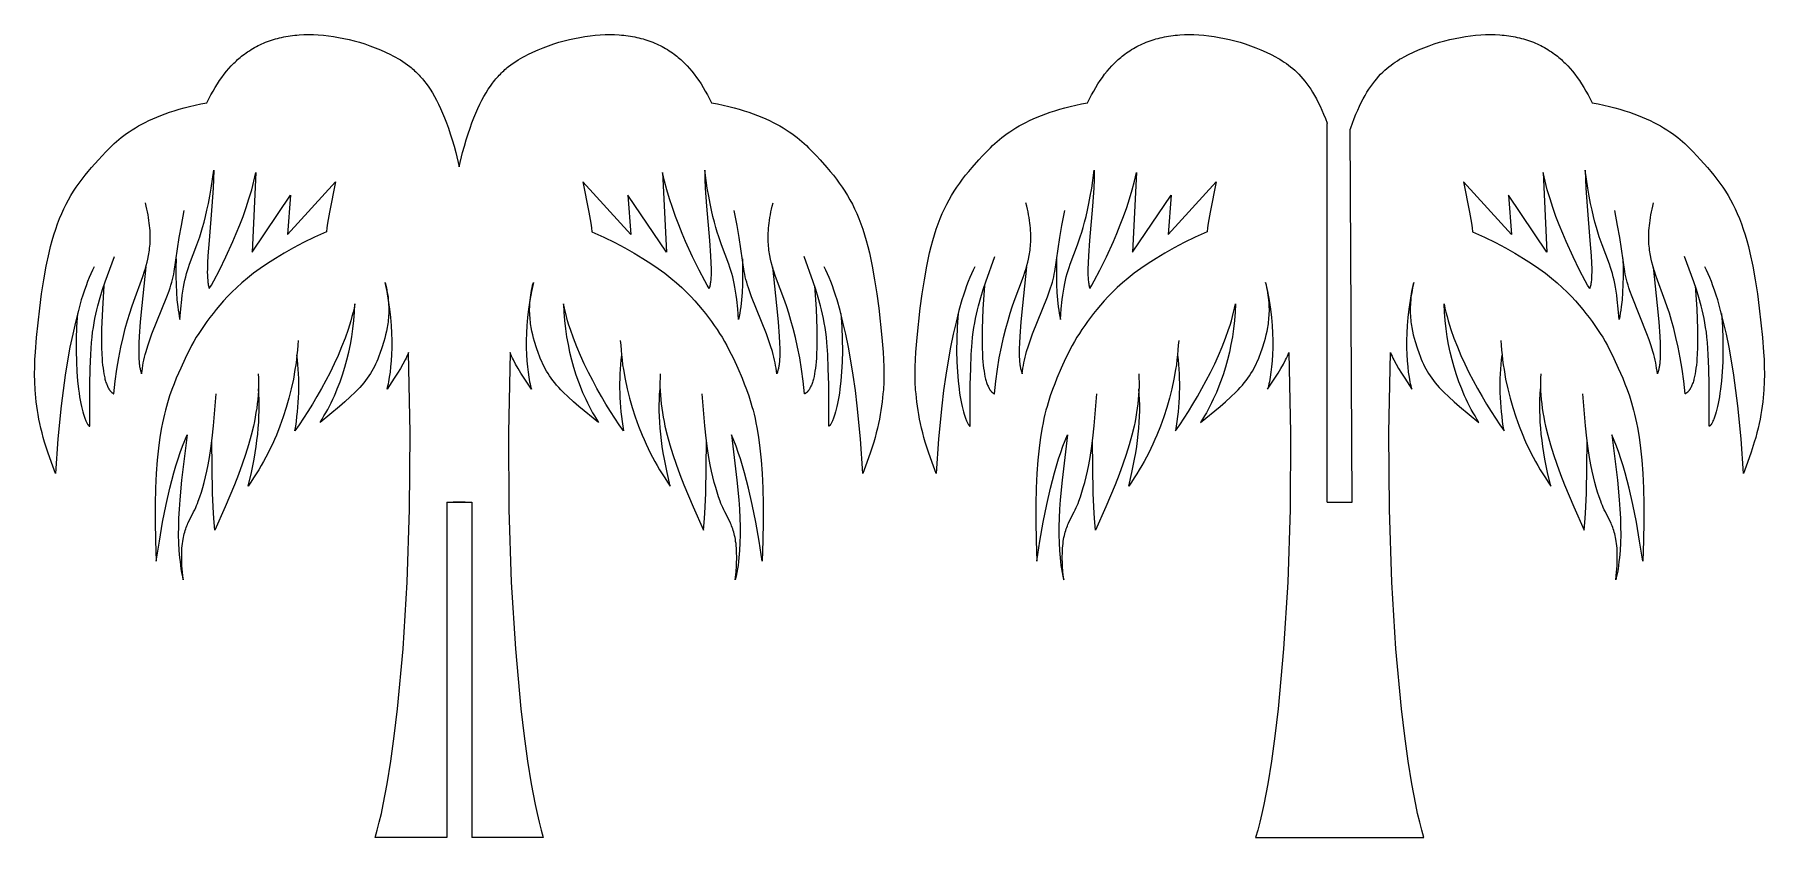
# Model space of a CAD drawing. Extents: x 232 to 424, y 199 to 289.
import ezdxf

# ---------------------------------------------------------------- set-up
doc = ezdxf.new("R2010")
doc.units = 0
doc.layers.get('0').update_dxf_attribs({"linetype": 'CONTINUOUS'})

msp = doc.modelspace()

# ---------------------------------------------------------------- linework, layer by layer
at = {"linetype": 'CONTINUOUS'}
for p, q in [((375.55, 236.69), (375.55, 278.73)), ((378.33, 236.69), (378.1, 278.07)), ((277.76, 236.69), (280.54, 236.69)), ((277.76, 236.69), (277.76, 199.45)), ((280.54, 236.69), (280.54, 199.45)), ((375.55, 236.69), (378.33, 236.69))]:
    msp.add_line(p, q, dxfattribs=at)
at = {"color": 7, "linetype": 'CONTINUOUS'}
for points in [[(238.61, 262.79), (238.43, 262.43), (238.25, 262.04), (238.06, 261.62), (237.88, 261.18), (237.71, 260.7), (237.53, 260.2), (237.36, 259.68), (237.18, 259.13), (236.85, 257.95), (236.52, 256.68), (236.22, 255.32), (235.92, 253.88), (235.64, 252.36), (235.39, 250.76), (235.15, 249.09), (234.94, 247.36), (234.58, 243.72), (234.33, 239.87), (233.87, 241.07), (233.46, 242.23), (233.11, 243.33), (232.96, 243.87), (232.82, 244.39), (232.7, 244.91), (232.58, 245.41), (232.48, 245.91), (232.39, 246.4), (232.31, 246.87), (232.24, 247.34), (232.18, 247.81), (232.13, 248.26), (232.08, 248.71), (232.05, 249.16), (232.01, 250.03), (231.99, 250.88), (232, 251.71), (232.03, 252.53), (232.08, 253.35), (232.21, 254.97), (232.56, 258.22), (232.77, 259.82), (233.01, 261.38), (233.29, 262.9), (233.6, 264.35), (233.77, 265.05), (233.95, 265.73), (234.14, 266.38), (234.34, 267), (234.55, 267.6), (234.77, 268.17), (235, 268.72), (235.24, 269.25), (235.49, 269.76), (235.76, 270.25), (236.03, 270.73), (236.32, 271.2), (236.62, 271.65), (236.93, 272.09), (237.26, 272.53), (237.6, 272.97), (237.95, 273.4), (238.31, 273.83), (239.08, 274.7), (239.48, 275.15), (239.9, 275.59), (240.35, 276.04), (240.59, 276.27), (240.83, 276.49), (241.08, 276.72), (241.35, 276.94), (241.62, 277.16), (241.91, 277.38), (242.2, 277.6), (242.51, 277.81), (242.84, 278.03), (243.18, 278.24), (243.53, 278.45), (243.9, 278.65), (244.28, 278.85), (244.69, 279.05), (245.11, 279.25), (245.55, 279.43), (246.01, 279.62), (246.48, 279.8), (246.98, 279.97), (247.51, 280.14), (248.05, 280.31), (248.62, 280.46), (249.21, 280.61), (249.82, 280.76), (250.46, 280.9), (251.13, 281.03), (251.35, 281.48), (251.58, 281.91), (251.82, 282.33), (252.05, 282.73), (252.29, 283.12), (252.54, 283.49), (252.79, 283.85), (253.04, 284.19), (253.3, 284.52), (253.56, 284.83), (253.84, 285.13), (254.11, 285.41), (254.25, 285.55), (254.4, 285.69), (254.54, 285.82), (254.69, 285.95), (254.83, 286.07), (254.98, 286.19), (255.13, 286.31), (255.29, 286.43), (255.47, 286.56), (255.65, 286.69), (255.84, 286.81), (256.03, 286.93), (256.22, 287.05), (256.42, 287.16), (256.62, 287.27), (256.82, 287.37), (257.02, 287.47), (257.23, 287.57), (257.43, 287.66), (257.64, 287.74), (257.86, 287.83), (258.07, 287.9), (258.29, 287.98), (258.51, 288.05), (258.74, 288.11), (258.97, 288.18), (259.2, 288.23), (259.43, 288.29), (259.66, 288.34), (259.9, 288.38), (260.14, 288.42), (260.38, 288.46), (260.63, 288.49), (260.88, 288.52), (261.13, 288.54), (261.38, 288.56), (261.89, 288.59), (262.42, 288.6), (262.96, 288.59), (263.5, 288.56), (264.06, 288.52), (264.62, 288.46), (265.19, 288.38), (265.76, 288.29), (266.34, 288.18), (266.92, 288.05), (267.5, 287.9), (268.08, 287.74), (268.66, 287.56), (269.24, 287.36), (269.81, 287.14), (270.39, 286.91), (270.95, 286.66), (271.51, 286.39), (271.79, 286.25), (272.07, 286.1), (272.34, 285.94), (272.61, 285.78), (272.88, 285.61), (273.15, 285.43), (273.41, 285.24), (273.68, 285.04), (273.81, 284.93), (273.94, 284.82), (274.07, 284.71), (274.2, 284.59), (274.32, 284.47), (274.45, 284.35), (274.58, 284.22), (274.7, 284.09), (274.83, 283.95), (274.95, 283.81), (275.08, 283.67), (275.2, 283.52), (275.33, 283.36), (275.45, 283.2), (275.69, 282.87), (275.93, 282.52), (276.17, 282.14), (276.4, 281.74), (276.63, 281.31), (276.86, 280.86), (277.08, 280.38), (277.31, 279.88), (277.52, 279.35), (277.74, 278.78), (277.95, 278.19), (278.16, 277.57), (278.36, 276.91), (278.57, 276.22), (278.76, 275.49), (279.15, 273.93), (279.53, 275.49), (279.73, 276.22), (279.93, 276.91), (280.14, 277.57), (280.35, 278.19), (280.56, 278.78), (280.77, 279.35), (280.99, 279.88), (281.21, 280.38), (281.44, 280.86), (281.67, 281.31), (281.9, 281.74), (282.13, 282.14), (282.37, 282.52), (282.61, 282.87), (282.85, 283.2), (282.97, 283.36), (283.1, 283.52), (283.22, 283.67), (283.34, 283.81), (283.47, 283.95), (283.59, 284.09), (283.72, 284.22), (283.85, 284.35), (283.97, 284.47), (284.1, 284.59), (284.23, 284.71), (284.36, 284.82), (284.49, 284.93), (284.62, 285.04), (284.88, 285.24), (285.15, 285.43), (285.42, 285.61), (285.69, 285.78), (285.96, 285.94), (286.23, 286.1), (286.51, 286.25), (286.78, 286.39), (287.34, 286.66), (287.91, 286.91), (288.48, 287.14), (289.06, 287.36), (289.64, 287.56), (290.22, 287.74), (290.8, 287.9), (291.38, 288.05), (291.96, 288.18), (292.54, 288.29), (293.11, 288.38), (293.68, 288.46), (294.24, 288.52), (294.79, 288.56), (295.34, 288.59), (295.88, 288.6), (296.4, 288.59), (296.92, 288.56), (297.17, 288.54), (297.42, 288.52), (297.67, 288.49), (297.92, 288.46), (298.16, 288.42), (298.4, 288.38), (298.64, 288.34), (298.87, 288.29), (299.1, 288.23), (299.33, 288.18), (299.56, 288.11), (299.78, 288.05), (300, 287.98), (300.22, 287.9), (300.44, 287.83), (300.65, 287.74), (300.86, 287.66), (301.07, 287.57), (301.28, 287.47), (301.48, 287.37), (301.68, 287.27), (301.88, 287.16), (302.07, 287.05), (302.27, 286.93), (302.46, 286.81), (302.64, 286.69), (302.83, 286.56), (303.01, 286.43), (303.16, 286.31), (303.31, 286.19), (303.46, 286.07), (303.61, 285.95), (303.76, 285.82), (303.9, 285.69), (304.04, 285.55), (304.18, 285.41), (304.46, 285.13), (304.73, 284.83), (305, 284.52), (305.26, 284.19), (305.51, 283.85), (305.76, 283.49), (306.01, 283.12), (306.25, 282.73), (306.48, 282.33), (306.71, 281.91), (306.94, 281.48), (307.17, 281.03), (307.84, 280.9), (308.48, 280.76), (309.09, 280.61), (309.68, 280.46), (310.25, 280.31), (310.79, 280.14), (311.31, 279.97), (311.81, 279.8), (312.29, 279.62), (312.75, 279.43), (313.19, 279.25), (313.61, 279.05), (314.01, 278.85), (314.4, 278.65), (314.77, 278.45), (315.12, 278.24), (315.46, 278.03), (315.78, 277.81), (316.09, 277.6), (316.39, 277.38), (316.68, 277.16), (316.95, 276.94), (317.21, 276.72), (317.47, 276.49), (317.71, 276.27), (317.95, 276.04), (318.39, 275.59), (318.82, 275.15), (319.22, 274.7), (319.99, 273.83), (320.35, 273.4), (320.7, 272.97), (321.04, 272.53), (321.36, 272.09), (321.68, 271.65), (321.98, 271.2), (322.26, 270.73), (322.54, 270.25), (322.81, 269.76), (323.06, 269.25), (323.3, 268.72), (323.53, 268.17), (323.75, 267.6), (323.96, 267), (324.16, 266.38), (324.35, 265.73), (324.53, 265.05), (324.7, 264.35), (325.01, 262.9), (325.28, 261.38), (325.53, 259.82), (325.74, 258.22), (326.09, 254.97), (326.22, 253.35), (326.27, 252.53), (326.3, 251.71), (326.31, 250.88), (326.29, 250.03), (326.25, 249.16), (326.21, 248.71), (326.17, 248.26), (326.12, 247.81), (326.06, 247.34), (325.99, 246.87), (325.91, 246.4), (325.82, 245.91), (325.72, 245.41), (325.6, 244.91), (325.47, 244.39), (325.34, 243.87), (325.18, 243.33), (324.84, 242.23), (324.43, 241.07), (323.96, 239.87), (323.72, 243.72), (323.36, 247.36), (323.15, 249.09), (322.91, 250.76), (322.65, 252.36), (322.38, 253.88), (322.08, 255.32), (321.77, 256.68), (321.45, 257.95), (321.11, 259.13), (320.94, 259.68), (320.77, 260.2), (320.59, 260.7), (320.41, 261.18), (320.23, 261.62), (320.05, 262.04), (319.87, 262.43), (319.68, 262.79)], [(336.41, 262.79), (336.22, 262.43), (336.04, 262.04), (335.86, 261.62), (335.68, 261.18), (335.5, 260.7), (335.32, 260.2), (335.15, 259.68), (334.98, 259.13), (334.64, 257.95), (334.32, 256.68), (334.01, 255.32), (333.71, 253.88), (333.44, 252.36), (333.18, 250.76), (332.94, 249.09), (332.73, 247.36), (332.37, 243.72), (332.13, 239.87), (331.66, 241.07), (331.25, 242.23), (330.91, 243.33), (330.76, 243.87), (330.62, 244.39), (330.49, 244.91), (330.37, 245.41), (330.27, 245.91), (330.18, 246.4), (330.1, 246.87), (330.03, 247.34), (329.97, 247.81), (329.92, 248.26), (329.88, 248.71), (329.84, 249.16), (329.8, 250.03), (329.78, 250.88), (329.79, 251.71), (329.82, 252.53), (329.87, 253.35), (330, 254.97), (330.35, 258.22), (330.56, 259.82), (330.81, 261.38), (331.08, 262.9), (331.39, 264.35), (331.56, 265.05), (331.74, 265.73), (331.93, 266.38), (332.13, 267), (332.34, 267.6), (332.56, 268.17), (332.79, 268.72), (333.03, 269.25), (333.29, 269.76), (333.55, 270.25), (333.83, 270.73), (334.11, 271.2), (334.41, 271.65), (334.73, 272.09), (335.05, 272.53), (335.39, 272.97), (335.74, 273.4), (336.1, 273.83), (336.87, 274.7), (337.27, 275.15), (337.7, 275.59), (338.14, 276.04), (338.38, 276.27), (338.62, 276.49), (338.88, 276.72), (339.14, 276.94), (339.41, 277.16), (339.7, 277.38), (340, 277.6), (340.31, 277.81), (340.63, 278.03), (340.97, 278.24), (341.32, 278.45), (341.69, 278.65), (342.08, 278.85), (342.48, 279.05), (342.9, 279.25), (343.34, 279.43), (343.8, 279.62), (344.28, 279.8), (344.78, 279.97), (345.3, 280.14), (345.84, 280.31), (346.41, 280.46), (347, 280.61), (347.61, 280.76), (348.25, 280.9), (348.92, 281.03), (349.15, 281.48), (349.38, 281.91), (349.61, 282.33), (349.84, 282.73), (350.08, 283.12), (350.33, 283.49), (350.58, 283.85), (350.83, 284.19), (351.09, 284.52), (351.36, 284.83), (351.63, 285.13), (351.91, 285.41), (352.05, 285.55), (352.19, 285.69), (352.33, 285.82), (352.48, 285.95), (352.63, 286.07), (352.78, 286.19), (352.93, 286.31), (353.08, 286.43), (353.26, 286.56), (353.45, 286.69), (353.63, 286.81), (353.82, 286.93), (354.02, 287.05), (354.21, 287.16), (354.41, 287.27), (354.61, 287.37), (354.81, 287.47), (355.02, 287.57), (355.23, 287.66), (355.44, 287.74), (355.65, 287.83), (355.87, 287.9), (356.09, 287.98), (356.31, 288.05), (356.53, 288.11), (356.76, 288.18), (356.99, 288.23), (357.22, 288.29), (357.46, 288.34), (357.69, 288.38), (357.93, 288.42), (358.18, 288.46), (358.42, 288.49), (358.67, 288.52), (358.92, 288.54), (359.17, 288.56), (359.69, 288.59), (360.21, 288.6), (360.75, 288.59), (361.3, 288.56), (361.85, 288.52), (362.41, 288.46), (362.98, 288.38), (363.55, 288.29), (364.13, 288.18), (364.71, 288.05), (365.29, 287.9), (365.87, 287.74), (366.45, 287.56), (367.03, 287.36), (367.61, 287.14), (368.18, 286.91), (368.75, 286.66), (369.31, 286.39), (369.8, 286.13), (370.05, 285.99), (370.29, 285.85), (370.53, 285.7), (370.77, 285.55), (371.01, 285.38), (371.25, 285.21), (371.48, 285.03), (371.71, 284.84), (371.94, 284.64), (372.17, 284.42), (372.4, 284.19), (372.62, 283.95), (372.85, 283.7), (373.07, 283.43), (373.29, 283.14), (373.5, 282.84), (373.72, 282.52), (373.93, 282.19), (374.14, 281.83), (374.35, 281.46), (374.55, 281.07), (374.75, 280.65), (374.95, 280.22), (375.15, 279.76), (375.34, 279.28), (375.54, 278.77), (375.55, 278.73)], [(378.1, 278.07), (378.16, 278.25), (378.35, 278.77), (378.54, 279.28), (378.73, 279.76), (378.93, 280.22), (379.13, 280.65), (379.33, 281.07), (379.54, 281.46), (379.75, 281.83), (379.95, 282.19), (380.17, 282.52), (380.38, 282.84), (380.6, 283.14), (380.82, 283.43), (381.04, 283.7), (381.26, 283.95), (381.48, 284.19), (381.71, 284.42), (381.94, 284.64), (382.17, 284.84), (382.4, 285.03), (382.64, 285.21), (382.87, 285.38), (383.11, 285.55), (383.35, 285.7), (383.59, 285.85), (383.84, 285.99), (384.08, 286.13), (384.58, 286.39), (385.14, 286.66), (385.7, 286.91), (386.28, 287.14), (386.85, 287.36), (387.43, 287.56), (388.01, 287.74), (388.59, 287.9), (389.18, 288.05), (389.75, 288.18), (390.33, 288.29), (390.9, 288.38), (391.47, 288.46), (392.03, 288.52), (392.59, 288.56), (393.13, 288.59), (393.67, 288.6), (394.2, 288.59), (394.71, 288.56), (394.96, 288.54), (395.21, 288.52), (395.46, 288.49), (395.71, 288.46), (395.95, 288.42), (396.19, 288.38), (396.43, 288.34), (396.66, 288.29), (396.9, 288.23), (397.12, 288.18), (397.35, 288.11), (397.58, 288.05), (397.8, 287.98), (398.02, 287.9), (398.23, 287.83), (398.45, 287.74), (398.66, 287.66), (398.87, 287.57), (399.07, 287.47), (399.27, 287.37), (399.47, 287.27), (399.67, 287.16), (399.87, 287.05), (400.06, 286.93), (400.25, 286.81), (400.44, 286.69), (400.62, 286.56), (400.8, 286.43), (400.96, 286.31), (401.11, 286.19), (401.26, 286.07), (401.4, 285.95), (401.55, 285.82), (401.69, 285.69), (401.84, 285.55), (401.98, 285.41), (402.25, 285.13), (402.53, 284.83), (402.79, 284.52), (403.05, 284.19), (403.3, 283.85), (403.55, 283.49), (403.8, 283.12), (404.04, 282.73), (404.28, 282.33), (404.51, 281.91), (404.74, 281.48), (404.96, 281.03), (405.63, 280.9), (406.27, 280.76), (406.88, 280.61), (407.47, 280.46), (408.04, 280.31), (408.59, 280.14), (409.11, 279.97), (409.61, 279.8), (410.08, 279.62), (410.54, 279.43), (410.98, 279.25), (411.4, 279.05), (411.81, 278.85), (412.19, 278.65), (412.56, 278.45), (412.91, 278.24), (413.25, 278.03), (413.58, 277.81), (413.89, 277.6), (414.18, 277.38), (414.47, 277.16), (414.74, 276.94), (415.01, 276.72), (415.26, 276.49), (415.5, 276.27), (415.74, 276.04), (416.19, 275.59), (416.61, 275.15), (417.01, 274.7), (417.78, 273.83), (418.14, 273.4), (418.49, 272.97), (418.83, 272.53), (419.16, 272.09), (419.47, 271.65), (419.77, 271.2), (420.06, 270.73), (420.33, 270.25), (420.6, 269.76), (420.85, 269.25), (421.09, 268.72), (421.32, 268.17), (421.55, 267.6), (421.75, 267), (421.95, 266.38), (422.14, 265.73), (422.32, 265.05), (422.49, 264.35), (422.8, 262.9), (423.08, 261.38), (423.32, 259.82), (423.53, 258.22), (423.88, 254.97), (424.01, 253.35), (424.06, 252.53), (424.09, 251.71), (424.1, 250.88), (424.08, 250.03), (424.04, 249.16), (424.01, 248.71), (423.97, 248.26), (423.91, 247.81), (423.85, 247.34), (423.78, 246.87), (423.7, 246.4), (423.61, 245.91), (423.51, 245.41), (423.39, 244.91), (423.27, 244.39), (423.13, 243.87), (422.98, 243.33), (422.63, 242.23), (422.22, 241.07), (421.76, 239.87), (421.51, 243.72), (421.15, 247.36), (420.94, 249.09), (420.7, 250.76), (420.45, 252.36), (420.17, 253.88), (419.88, 255.32), (419.57, 256.68), (419.24, 257.95), (418.91, 259.13), (418.74, 259.68), (418.56, 260.2), (418.38, 260.7), (418.21, 261.18), (418.03, 261.62), (417.84, 262.04), (417.66, 262.43), (417.48, 262.79)], [(247.7, 263.71), (247.68, 262.71), (247.68, 261.75), (247.7, 260.84), (247.74, 259.97), (247.8, 259.15), (247.89, 258.38), (247.94, 258.01), (248, 257.65), (248.06, 257.3), (248.13, 256.96), (248.22, 258.15), (248.33, 259.19), (248.39, 259.67), (248.46, 260.11), (248.53, 260.54), (248.6, 260.94), (248.69, 261.32), (248.78, 261.69), (248.87, 262.05), (248.97, 262.4), (249.08, 262.75), (249.19, 263.09), (250.01, 265.26), (250.33, 266.15), (250.49, 266.64), (250.65, 267.18), (250.81, 267.76), (250.97, 268.4), (251.13, 269.09), (251.29, 269.84), (251.44, 270.66), (251.59, 271.55), (251.88, 273.56), (251.86, 272.55), (251.82, 271.54), (251.69, 269.53), (251.37, 265.72), (251.24, 264.03), (251.2, 263.26), (251.18, 262.55), (251.17, 262.21), (251.18, 261.9), (251.19, 261.6), (251.22, 261.32), (251.23, 261.19), (251.24, 261.06), (251.26, 260.94), (251.28, 260.82), (251.31, 260.71), (251.33, 260.6), (251.35, 260.55), (251.36, 260.5), (251.37, 260.45), (251.39, 260.4), (251.62, 260.78), (251.89, 261.26), (252.52, 262.45), (253.24, 263.93), (254.01, 265.62), (254.39, 266.52), (254.77, 267.46), (255.14, 268.41), (255.48, 269.39), (255.8, 270.37), (256.1, 271.35), (256.35, 272.32), (256.46, 272.8), (256.57, 273.27), (256.14, 264.42), (260.42, 270.75), (260.08, 266.4), (265.41, 272.26), (264.74, 268.89), (264.53, 267.65), (264.46, 267.14), (264.41, 266.71), (263.09, 266.1), (261.87, 265.5), (260.75, 264.9), (259.71, 264.32), (258.75, 263.75), (257.87, 263.19), (257.06, 262.63), (256.32, 262.09), (255.64, 261.55), (255.01, 261.03), (254.44, 260.51), (253.91, 260.01), (253.43, 259.51), (252.98, 259.02), (252.56, 258.55), (252.17, 258.08), (251.81, 257.63), (251.46, 257.18), (251.13, 256.74), (250.81, 256.3), (250.51, 255.86), (250.23, 255.42), (249.95, 254.98), (249.69, 254.53), (249.43, 254.07), (249.18, 253.6), (248.94, 253.12), (248.7, 252.62), (248.22, 251.57), (247.73, 250.43), (247.49, 249.82), (247.24, 249.17), (246.99, 248.47), (246.75, 247.71), (246.63, 247.31), (246.52, 246.89), (246.41, 246.44), (246.3, 245.98), (246.19, 245.49), (246.09, 244.98), (245.91, 243.88), (245.74, 242.67), (245.61, 241.33), (245.5, 239.86), (245.42, 238.24), (245.38, 236.47), (245.38, 234.54), (245.42, 232.43), (245.51, 230.12), (245.85, 232.36), (246.21, 234.45), (246.6, 236.41), (247.02, 238.23), (247.45, 239.92), (247.68, 240.71), (247.92, 241.47), (248.16, 242.19), (248.41, 242.88), (248.66, 243.54), (248.92, 244.16), (248.31, 239.11), (248.11, 236.92), (248.04, 235.9), (247.98, 234.91), (247.96, 233.97), (247.95, 233.05), (247.97, 232.17), (248.02, 231.31), (248.05, 230.89), (248.09, 230.48), (248.14, 230.07), (248.19, 229.66), (248.25, 229.26), (248.32, 228.86), (248.4, 228.46), (248.49, 228.06), (248.4, 228.9), (248.35, 229.66), (248.34, 230.02), (248.33, 230.35), (248.33, 230.68), (248.33, 230.99), (248.35, 231.28), (248.36, 231.56), (248.38, 231.83), (248.41, 232.08), (248.44, 232.32), (248.48, 232.55), (248.52, 232.77), (248.57, 232.98), (248.61, 233.17), (248.67, 233.36), (248.72, 233.54), (248.78, 233.71), (248.83, 233.88), (248.89, 234.04), (248.96, 234.19), (249.02, 234.33), (249.15, 234.61), (249.65, 235.59), (249.77, 235.83), (249.88, 236.07), (249.98, 236.31), (250.08, 236.54), (250.17, 236.78), (250.35, 237.27), (250.51, 237.78), (250.67, 238.3), (250.82, 238.86), (251.12, 240.1), (251.27, 240.82), (251.42, 241.65), (251.57, 242.62), (251.72, 243.78), (251.87, 245.16), (252.17, 248.7)], [(310.6, 263.71), (310.62, 262.71), (310.62, 261.75), (310.6, 260.84), (310.56, 259.97), (310.49, 259.15), (310.41, 258.38), (310.35, 258.01), (310.3, 257.65), (310.23, 257.3), (310.17, 256.96), (310.08, 258.15), (309.97, 259.19), (309.91, 259.67), (309.84, 260.11), (309.77, 260.54), (309.69, 260.94), (309.61, 261.32), (309.52, 261.69), (309.43, 262.05), (309.33, 262.4), (309.22, 262.75), (309.1, 263.09), (308.28, 265.26), (307.97, 266.15), (307.81, 266.64), (307.65, 267.18), (307.49, 267.76), (307.33, 268.4), (307.17, 269.09), (307.01, 269.84), (306.86, 270.66), (306.7, 271.55), (306.42, 273.56), (306.44, 272.55), (306.48, 271.54), (306.61, 269.53), (306.93, 265.72), (307.06, 264.03), (307.1, 263.26), (307.12, 262.55), (307.12, 262.21), (307.12, 261.9), (307.1, 261.6), (307.08, 261.32), (307.07, 261.19), (307.05, 261.06), (307.03, 260.94), (307.01, 260.82), (306.99, 260.71), (306.97, 260.6), (306.95, 260.55), (306.94, 260.5), (306.92, 260.45), (306.91, 260.4), (306.68, 260.78), (306.41, 261.26), (305.78, 262.45), (305.05, 263.93), (304.29, 265.62), (303.9, 266.52), (303.53, 267.46), (303.16, 268.41), (302.82, 269.39), (302.49, 270.37), (302.2, 271.35), (301.95, 272.32), (301.83, 272.8), (301.73, 273.27), (302.16, 264.42), (297.88, 270.75), (298.22, 266.4), (292.89, 272.26), (293.56, 268.89), (293.77, 267.65), (293.84, 267.14), (293.89, 266.71), (295.2, 266.1), (296.42, 265.5), (297.55, 264.9), (298.59, 264.32), (299.55, 263.75), (300.43, 263.19), (301.24, 262.63), (301.98, 262.09), (302.66, 261.55), (303.29, 261.03), (303.86, 260.51), (304.38, 260.01), (304.87, 259.51), (305.32, 259.02), (305.73, 258.55), (306.12, 258.08), (306.49, 257.63), (306.84, 257.18), (307.17, 256.74), (307.48, 256.3), (307.78, 255.86), (308.07, 255.42), (308.34, 254.98), (308.61, 254.53), (308.86, 254.07), (309.11, 253.6), (309.36, 253.12), (309.6, 252.62), (310.08, 251.57), (310.56, 250.43), (310.81, 249.82), (311.06, 249.17), (311.31, 248.47), (311.55, 247.71), (311.66, 247.31), (311.78, 246.89), (311.89, 246.44), (312, 245.98), (312.1, 245.49), (312.2, 244.98), (312.39, 243.88), (312.55, 242.67), (312.69, 241.33), (312.8, 239.86), (312.88, 238.24), (312.92, 236.47), (312.92, 234.54), (312.88, 232.43), (312.79, 230.12), (312.45, 232.36), (312.09, 234.45), (311.7, 236.41), (311.28, 238.23), (310.84, 239.92), (310.61, 240.71), (310.38, 241.47), (310.14, 242.19), (309.89, 242.88), (309.64, 243.54), (309.38, 244.16), (309.99, 239.11), (310.19, 236.92), (310.26, 235.9), (310.31, 234.91), (310.34, 233.97), (310.35, 233.05), (310.33, 232.17), (310.28, 231.31), (310.25, 230.89), (310.21, 230.48), (310.16, 230.07), (310.11, 229.66), (310.04, 229.26), (309.97, 228.86), (309.9, 228.46), (309.81, 228.06), (309.89, 228.9), (309.95, 229.66), (309.96, 230.02), (309.97, 230.35), (309.97, 230.68), (309.96, 230.99), (309.95, 231.28), (309.94, 231.56), (309.91, 231.83), (309.89, 232.08), (309.85, 232.32), (309.82, 232.55), (309.78, 232.77), (309.73, 232.98), (309.68, 233.17), (309.63, 233.36), (309.58, 233.54), (309.52, 233.71), (309.46, 233.88), (309.4, 234.04), (309.34, 234.19), (309.28, 234.33), (309.15, 234.61), (308.64, 235.59), (308.53, 235.83), (308.42, 236.07), (308.32, 236.31), (308.22, 236.54), (308.13, 236.78), (307.95, 237.27), (307.78, 237.78), (307.63, 238.3), (307.48, 238.86), (307.18, 240.1), (307.03, 240.82), (306.87, 241.65), (306.72, 242.62), (306.57, 243.78), (306.42, 245.16), (306.13, 248.7)], [(345.49, 263.71), (345.47, 262.71), (345.47, 261.75), (345.49, 260.84), (345.53, 259.97), (345.6, 259.15), (345.68, 258.38), (345.74, 258.01), (345.79, 257.65), (345.86, 257.3), (345.92, 256.96), (346.01, 258.15), (346.12, 259.19), (346.18, 259.67), (346.25, 260.11), (346.32, 260.54), (346.4, 260.94), (346.48, 261.32), (346.57, 261.69), (346.66, 262.05), (346.76, 262.4), (346.87, 262.75), (346.99, 263.09), (347.81, 265.26), (348.12, 266.15), (348.28, 266.64), (348.44, 267.18), (348.6, 267.76), (348.76, 268.4), (348.92, 269.09), (349.08, 269.84), (349.23, 270.66), (349.39, 271.55), (349.67, 273.56), (349.65, 272.55), (349.61, 271.54), (349.48, 269.53), (349.16, 265.72), (349.03, 264.03), (348.99, 263.26), (348.97, 262.55), (348.97, 262.21), (348.97, 261.9), (348.99, 261.6), (349.01, 261.32), (349.02, 261.19), (349.04, 261.06), (349.06, 260.94), (349.08, 260.82), (349.1, 260.71), (349.12, 260.6), (349.14, 260.55), (349.15, 260.5), (349.17, 260.45), (349.18, 260.4), (349.41, 260.78), (349.68, 261.26), (350.31, 262.45), (351.04, 263.93), (351.8, 265.62), (352.19, 266.52), (352.56, 267.46), (352.93, 268.41), (353.28, 269.39), (353.6, 270.37), (353.89, 271.35), (354.15, 272.32), (354.26, 272.8), (354.36, 273.27), (353.93, 264.42), (358.21, 270.75), (357.87, 266.4), (363.2, 272.26), (362.53, 268.89), (362.32, 267.65), (362.25, 267.14), (362.2, 266.71), (360.89, 266.1), (359.67, 265.5), (358.54, 264.9), (357.5, 264.32), (356.54, 263.75), (355.66, 263.19), (354.85, 262.63), (354.11, 262.09), (353.43, 261.55), (352.8, 261.03), (352.23, 260.51), (351.71, 260.01), (351.22, 259.51), (350.77, 259.02), (350.36, 258.55), (349.97, 258.08), (349.6, 257.63), (349.25, 257.18), (348.92, 256.74), (348.61, 256.3), (348.31, 255.86), (348.02, 255.42), (347.75, 254.98), (347.48, 254.53), (347.23, 254.07), (346.98, 253.6), (346.73, 253.12), (346.49, 252.62), (346.01, 251.57), (345.53, 250.43), (345.28, 249.82), (345.03, 249.17), (344.79, 248.47), (344.54, 247.71), (344.43, 247.31), (344.31, 246.89), (344.2, 246.44), (344.09, 245.98), (343.99, 245.49), (343.89, 244.98), (343.7, 243.88), (343.54, 242.67), (343.4, 241.33), (343.29, 239.86), (343.21, 238.24), (343.17, 236.47), (343.17, 234.54), (343.21, 232.43), (343.3, 230.12), (343.64, 232.36), (344, 234.45), (344.39, 236.41), (344.81, 238.23), (345.25, 239.92), (345.48, 240.71), (345.71, 241.47), (345.95, 242.19), (346.2, 242.88), (346.45, 243.54), (346.71, 244.16), (346.11, 239.11), (345.9, 236.92), (345.83, 235.9), (345.78, 234.91), (345.75, 233.97), (345.74, 233.05), (345.76, 232.17), (345.81, 231.31), (345.84, 230.89), (345.88, 230.48), (345.93, 230.07), (345.98, 229.66), (346.05, 229.26), (346.12, 228.86), (346.19, 228.46), (346.28, 228.06), (346.2, 228.9), (346.14, 229.66), (346.13, 230.02), (346.12, 230.35), (346.12, 230.68), (346.13, 230.99), (346.14, 231.28), (346.16, 231.56), (346.18, 231.83), (346.21, 232.08), (346.24, 232.32), (346.27, 232.55), (346.31, 232.77), (346.36, 232.98), (346.41, 233.17), (346.46, 233.36), (346.51, 233.54), (346.57, 233.71), (346.63, 233.88), (346.69, 234.04), (346.75, 234.19), (346.81, 234.33), (346.94, 234.61), (347.45, 235.59), (347.56, 235.83), (347.67, 236.07), (347.77, 236.31), (347.87, 236.54), (347.96, 236.78), (348.14, 237.27), (348.31, 237.78), (348.46, 238.3), (348.61, 238.86), (348.91, 240.1), (349.06, 240.82), (349.22, 241.65), (349.37, 242.62), (349.52, 243.78), (349.67, 245.16), (349.96, 248.7)], [(408.39, 263.71), (408.41, 262.71), (408.41, 261.75), (408.39, 260.84), (408.35, 259.97), (408.29, 259.15), (408.2, 258.38), (408.15, 258.01), (408.09, 257.65), (408.03, 257.3), (407.96, 256.96), (407.87, 258.15), (407.76, 259.19), (407.7, 259.67), (407.63, 260.11), (407.56, 260.54), (407.49, 260.94), (407.4, 261.32), (407.31, 261.69), (407.22, 262.05), (407.12, 262.4), (407.01, 262.75), (406.9, 263.09), (406.08, 265.26), (405.76, 266.15), (405.6, 266.64), (405.44, 267.18), (405.28, 267.76), (405.12, 268.4), (404.96, 269.09), (404.8, 269.84), (404.65, 270.66), (404.5, 271.55), (404.21, 273.56), (404.23, 272.55), (404.27, 271.54), (404.4, 269.53), (404.72, 265.72), (404.85, 264.03), (404.89, 263.26), (404.92, 262.55), (404.92, 262.21), (404.91, 261.9), (404.9, 261.6), (404.88, 261.32), (404.86, 261.19), (404.85, 261.06), (404.83, 260.94), (404.81, 260.82), (404.78, 260.71), (404.76, 260.6), (404.75, 260.55), (404.73, 260.5), (404.72, 260.45), (404.7, 260.4), (404.47, 260.78), (404.2, 261.26), (403.57, 262.45), (402.85, 263.93), (402.08, 265.62), (401.7, 266.52), (401.32, 267.46), (400.95, 268.41), (400.61, 269.39), (400.29, 270.37), (399.99, 271.35), (399.74, 272.32), (399.63, 272.8), (399.52, 273.27), (399.95, 264.42), (395.67, 270.75), (396.01, 266.4), (390.68, 272.26), (391.36, 268.89), (391.56, 267.65), (391.63, 267.14), (391.68, 266.71), (393, 266.1), (394.22, 265.5), (395.34, 264.9), (396.38, 264.32), (397.34, 263.75), (398.22, 263.19), (399.03, 262.63), (399.77, 262.09), (400.46, 261.55), (401.08, 261.03), (401.65, 260.51), (402.18, 260.01), (402.66, 259.51), (403.11, 259.02), (403.53, 258.55), (403.92, 258.08), (404.28, 257.63), (404.63, 257.18), (404.96, 256.74), (405.28, 256.3), (405.58, 255.86), (405.86, 255.42), (406.14, 254.98), (406.4, 254.53), (406.66, 254.07), (406.91, 253.6), (407.15, 253.12), (407.39, 252.62), (407.87, 251.57), (408.36, 250.43), (408.6, 249.82), (408.85, 249.17), (409.1, 248.47), (409.34, 247.71), (409.46, 247.31), (409.57, 246.89), (409.68, 246.44), (409.79, 245.98), (409.9, 245.49), (410, 244.98), (410.18, 243.88), (410.35, 242.67), (410.48, 241.33), (410.59, 239.86), (410.67, 238.24), (410.71, 236.47), (410.71, 234.54), (410.67, 232.43), (410.58, 230.12), (410.24, 232.36), (409.88, 234.45), (409.49, 236.41), (409.08, 238.23), (408.64, 239.92), (408.41, 240.71), (408.17, 241.47), (407.93, 242.19), (407.68, 242.88), (407.43, 243.54), (407.17, 244.16), (407.78, 239.11), (407.98, 236.92), (408.05, 235.9), (408.11, 234.91), (408.13, 233.97), (408.14, 233.05), (408.12, 232.17), (408.07, 231.31), (408.04, 230.89), (408, 230.48), (407.95, 230.07), (407.9, 229.66), (407.84, 229.26), (407.77, 228.86), (407.69, 228.46), (407.61, 228.06), (407.69, 228.9), (407.74, 229.66), (407.75, 230.02), (407.76, 230.35), (407.76, 230.68), (407.76, 230.99), (407.75, 231.28), (407.73, 231.56), (407.71, 231.83), (407.68, 232.08), (407.65, 232.32), (407.61, 232.55), (407.57, 232.77), (407.52, 232.98), (407.48, 233.17), (407.43, 233.36), (407.37, 233.54), (407.32, 233.71), (407.26, 233.88), (407.2, 234.04), (407.13, 234.19), (407.07, 234.33), (406.94, 234.61), (406.44, 235.59), (406.32, 235.83), (406.21, 236.07), (406.11, 236.31), (406.01, 236.54), (405.92, 236.78), (405.74, 237.27), (405.58, 237.78), (405.42, 238.3), (405.27, 238.86), (404.97, 240.1), (404.82, 240.82), (404.67, 241.65), (404.52, 242.62), (404.37, 243.78), (404.22, 245.16), (403.92, 248.7)], [(239.69, 260.7), (239.52, 258.14), (239.43, 255.88), (239.41, 254.86), (239.42, 253.92), (239.46, 253.05), (239.48, 252.65), (239.51, 252.26), (239.54, 251.9), (239.59, 251.55), (239.63, 251.22), (239.69, 250.91), (239.74, 250.62), (239.78, 250.48), (239.81, 250.35), (239.84, 250.22), (239.88, 250.1), (239.92, 249.98), (239.96, 249.86), (240, 249.75), (240.04, 249.65), (240.08, 249.55), (240.13, 249.45), (240.15, 249.41), (240.18, 249.36), (240.2, 249.32), (240.22, 249.28), (240.25, 249.24), (240.27, 249.2), (240.3, 249.16), (240.33, 249.12), (240.35, 249.09), (240.38, 249.05), (240.41, 249.02), (240.43, 248.99), (240.46, 248.96), (240.49, 248.93), (240.52, 248.9), (240.55, 248.87), (240.58, 248.85), (240.61, 248.82), (240.64, 248.8), (240.67, 248.78), (240.7, 248.75), (240.73, 248.73), (240.76, 248.72), (240.8, 248.7), (240.95, 250.12), (241.13, 251.45), (241.34, 252.71), (241.57, 253.88), (241.81, 254.96), (242.06, 255.95), (242.3, 256.85), (242.55, 257.65), (242.78, 258.37), (243, 259.01), (244.01, 261.74), (244.21, 262.32), (244.3, 262.63), (244.4, 262.96), (244.49, 263.31), (244.58, 263.67), (244.65, 264.05), (244.69, 264.25), (244.72, 264.46), (244.75, 264.67), (244.77, 264.88), (244.79, 265.1), (244.81, 265.33), (244.82, 265.56), (244.83, 265.8), (244.83, 266.05), (244.83, 266.3), (244.82, 266.56), (244.81, 266.83), (244.79, 267.1), (244.76, 267.38), (244.73, 267.67), (244.69, 267.96), (244.64, 268.27), (244.59, 268.58), (244.53, 268.9), (244.46, 269.22), (244.38, 269.56), (244.29, 269.9)], [(244.35, 262.8), (243.9, 258.52), (243.72, 256.69), (243.61, 255.08), (243.57, 254.36), (243.55, 253.69), (243.55, 253.08), (243.56, 252.8), (243.57, 252.54), (243.59, 252.28), (243.61, 252.05), (243.63, 251.93), (243.64, 251.82), (243.66, 251.72), (243.68, 251.62), (243.7, 251.52), (243.72, 251.42), (243.74, 251.33), (243.77, 251.25), (243.79, 251.17), (243.82, 251.09), (243.84, 251.05), (243.85, 251.01), (243.87, 250.98), (243.88, 250.94), (243.92, 251.24), (243.96, 251.54), (244.01, 251.84), (244.06, 252.15), (244.13, 252.46), (244.2, 252.77), (244.28, 253.09), (244.37, 253.41), (244.57, 254.05), (244.79, 254.71), (245.03, 255.38), (246.68, 259.49), (246.92, 260.15), (247.03, 260.47), (247.13, 260.79), (247.22, 261.1), (247.3, 261.4), (247.37, 261.7), (247.44, 261.99), (247.49, 262.29), (248.06, 266.06), (248.3, 267.41), (248.62, 269.06)], [(313.94, 262.8), (314.4, 258.52), (314.57, 256.69), (314.69, 255.08), (314.73, 254.36), (314.75, 253.69), (314.75, 253.08), (314.74, 252.8), (314.73, 252.54), (314.71, 252.28), (314.68, 252.05), (314.67, 251.93), (314.66, 251.82), (314.64, 251.72), (314.62, 251.62), (314.6, 251.52), (314.58, 251.42), (314.55, 251.33), (314.53, 251.25), (314.5, 251.17), (314.48, 251.09), (314.46, 251.05), (314.45, 251.01), (314.43, 250.98), (314.41, 250.94), (314.38, 251.24), (314.34, 251.54), (314.29, 251.84), (314.23, 252.15), (314.17, 252.46), (314.1, 252.77), (314.01, 253.09), (313.93, 253.41), (313.73, 254.05), (313.51, 254.71), (313.27, 255.38), (311.62, 259.49), (311.38, 260.15), (311.27, 260.47), (311.17, 260.79), (311.08, 261.1), (310.99, 261.4), (310.92, 261.7), (310.86, 261.99), (310.81, 262.29), (310.24, 266.06), (310, 267.41), (309.68, 269.06)], [(318.61, 260.7), (318.78, 258.14), (318.87, 255.88), (318.88, 254.86), (318.87, 253.92), (318.84, 253.05), (318.82, 252.65), (318.79, 252.26), (318.75, 251.9), (318.71, 251.55), (318.66, 251.22), (318.61, 250.91), (318.55, 250.62), (318.52, 250.48), (318.49, 250.35), (318.45, 250.22), (318.42, 250.1), (318.38, 249.98), (318.34, 249.86), (318.3, 249.75), (318.26, 249.65), (318.21, 249.55), (318.17, 249.45), (318.14, 249.41), (318.12, 249.36), (318.1, 249.32), (318.07, 249.28), (318.05, 249.24), (318.02, 249.2), (318, 249.16), (317.97, 249.12), (317.94, 249.09), (317.92, 249.05), (317.89, 249.02), (317.86, 248.99), (317.84, 248.96), (317.81, 248.93), (317.78, 248.9), (317.75, 248.87), (317.72, 248.85), (317.69, 248.82), (317.66, 248.8), (317.63, 248.78), (317.6, 248.75), (317.57, 248.73), (317.53, 248.72), (317.5, 248.7), (317.35, 250.12), (317.16, 251.45), (316.96, 252.71), (316.73, 253.88), (316.49, 254.96), (316.24, 255.95), (315.99, 256.85), (315.75, 257.65), (315.52, 258.37), (315.3, 259.01), (314.29, 261.74), (314.09, 262.32), (313.99, 262.63), (313.9, 262.96), (313.81, 263.31), (313.72, 263.67), (313.64, 264.05), (313.61, 264.25), (313.58, 264.46), (313.55, 264.67), (313.52, 264.88), (313.5, 265.1), (313.49, 265.33), (313.47, 265.56), (313.47, 265.8), (313.46, 266.05), (313.47, 266.3), (313.47, 266.56), (313.49, 266.83), (313.51, 267.1), (313.53, 267.38), (313.57, 267.67), (313.61, 267.96), (313.65, 268.27), (313.71, 268.58), (313.77, 268.9), (313.84, 269.22), (313.92, 269.56), (314, 269.9)], [(337.48, 260.7), (337.31, 258.14), (337.22, 255.88), (337.21, 254.86), (337.22, 253.92), (337.25, 253.05), (337.27, 252.65), (337.3, 252.26), (337.34, 251.9), (337.38, 251.55), (337.43, 251.22), (337.48, 250.91), (337.54, 250.62), (337.57, 250.48), (337.6, 250.35), (337.64, 250.22), (337.67, 250.1), (337.71, 249.98), (337.75, 249.86), (337.79, 249.75), (337.83, 249.65), (337.88, 249.55), (337.92, 249.45), (337.95, 249.41), (337.97, 249.36), (337.99, 249.32), (338.02, 249.28), (338.04, 249.24), (338.07, 249.2), (338.09, 249.16), (338.12, 249.12), (338.15, 249.09), (338.17, 249.05), (338.2, 249.02), (338.23, 248.99), (338.26, 248.96), (338.28, 248.93), (338.31, 248.9), (338.34, 248.87), (338.37, 248.85), (338.4, 248.82), (338.43, 248.8), (338.46, 248.78), (338.49, 248.75), (338.53, 248.73), (338.56, 248.72), (338.59, 248.7), (338.74, 250.12), (338.93, 251.45), (339.13, 252.71), (339.36, 253.88), (339.6, 254.96), (339.85, 255.95), (340.1, 256.85), (340.34, 257.65), (340.57, 258.37), (340.79, 259.01), (341.8, 261.74), (342, 262.32), (342.1, 262.63), (342.19, 262.96), (342.28, 263.31), (342.37, 263.67), (342.45, 264.05), (342.48, 264.25), (342.51, 264.46), (342.54, 264.67), (342.57, 264.88), (342.59, 265.1), (342.6, 265.33), (342.62, 265.56), (342.62, 265.8), (342.63, 266.05), (342.62, 266.3), (342.62, 266.56), (342.6, 266.83), (342.58, 267.1), (342.56, 267.38), (342.52, 267.67), (342.48, 267.96), (342.44, 268.27), (342.38, 268.58), (342.32, 268.9), (342.25, 269.22), (342.17, 269.56), (342.09, 269.9)], [(342.15, 262.8), (341.69, 258.52), (341.52, 256.69), (341.4, 255.08), (341.36, 254.36), (341.34, 253.69), (341.34, 253.08), (341.35, 252.8), (341.36, 252.54), (341.38, 252.28), (341.41, 252.05), (341.42, 251.93), (341.44, 251.82), (341.45, 251.72), (341.47, 251.62), (341.49, 251.52), (341.51, 251.42), (341.54, 251.33), (341.56, 251.25), (341.59, 251.17), (341.62, 251.09), (341.63, 251.05), (341.65, 251.01), (341.66, 250.98), (341.68, 250.94), (341.71, 251.24), (341.75, 251.54), (341.8, 251.84), (341.86, 252.15), (341.92, 252.46), (342, 252.77), (342.08, 253.09), (342.16, 253.41), (342.36, 254.05), (342.58, 254.71), (342.82, 255.38), (344.47, 259.49), (344.71, 260.15), (344.82, 260.47), (344.92, 260.79), (345.02, 261.1), (345.1, 261.4), (345.17, 261.7), (345.23, 261.99), (345.29, 262.29), (345.85, 266.06), (346.09, 267.41), (346.42, 269.06)], [(411.74, 262.8), (412.19, 258.52), (412.37, 256.69), (412.49, 255.08), (412.52, 254.36), (412.54, 253.69), (412.54, 253.08), (412.53, 252.8), (412.52, 252.54), (412.5, 252.28), (412.48, 252.05), (412.46, 251.93), (412.45, 251.82), (412.43, 251.72), (412.41, 251.62), (412.39, 251.52), (412.37, 251.42), (412.35, 251.33), (412.32, 251.25), (412.3, 251.17), (412.27, 251.09), (412.25, 251.05), (412.24, 251.01), (412.22, 250.98), (412.21, 250.94), (412.18, 251.24), (412.13, 251.54), (412.09, 251.84), (412.03, 252.15), (411.96, 252.46), (411.89, 252.77), (411.81, 253.09), (411.72, 253.41), (411.52, 254.05), (411.3, 254.71), (411.06, 255.38), (409.41, 259.49), (409.17, 260.15), (409.06, 260.47), (408.96, 260.79), (408.87, 261.1), (408.79, 261.4), (408.72, 261.7), (408.65, 261.99), (408.6, 262.29), (408.03, 266.06), (407.79, 267.41), (407.47, 269.06)], [(416.4, 260.7), (416.58, 258.14), (416.66, 255.88), (416.68, 254.86), (416.67, 253.92), (416.64, 253.05), (416.61, 252.65), (416.58, 252.26), (416.55, 251.9), (416.5, 251.55), (416.46, 251.22), (416.4, 250.91), (416.35, 250.62), (416.31, 250.48), (416.28, 250.35), (416.25, 250.22), (416.21, 250.1), (416.17, 249.98), (416.13, 249.86), (416.09, 249.75), (416.05, 249.65), (416.01, 249.55), (415.96, 249.45), (415.94, 249.41), (415.91, 249.36), (415.89, 249.32), (415.87, 249.28), (415.84, 249.24), (415.82, 249.2), (415.79, 249.16), (415.76, 249.12), (415.74, 249.09), (415.71, 249.05), (415.68, 249.02), (415.66, 248.99), (415.63, 248.96), (415.6, 248.93), (415.57, 248.9), (415.54, 248.87), (415.51, 248.85), (415.48, 248.82), (415.45, 248.8), (415.42, 248.78), (415.39, 248.75), (415.36, 248.73), (415.33, 248.72), (415.29, 248.7), (415.14, 250.12), (414.96, 251.45), (414.75, 252.71), (414.52, 253.88), (414.28, 254.96), (414.03, 255.95), (413.79, 256.85), (413.55, 257.65), (413.31, 258.37), (413.09, 259.01), (412.08, 261.74), (411.88, 262.32), (411.79, 262.63), (411.69, 262.96), (411.6, 263.31), (411.51, 263.67), (411.44, 264.05), (411.4, 264.25), (411.37, 264.46), (411.34, 264.67), (411.32, 264.88), (411.3, 265.1), (411.28, 265.33), (411.27, 265.56), (411.26, 265.8), (411.26, 266.05), (411.26, 266.3), (411.27, 266.56), (411.28, 266.83), (411.3, 267.1), (411.33, 267.38), (411.36, 267.67), (411.4, 267.96), (411.45, 268.27), (411.5, 268.58), (411.56, 268.9), (411.63, 269.22), (411.71, 269.56), (411.8, 269.9)], [(236.76, 257.61), (236.66, 256.14), (236.61, 254.76), (236.6, 253.47), (236.63, 252.27), (236.68, 251.16), (236.76, 250.15), (236.87, 249.22), (236.93, 248.79), (236.99, 248.39), (237.06, 248.01), (237.13, 247.65), (237.2, 247.31), (237.28, 247), (237.35, 246.71), (237.43, 246.45), (237.51, 246.21), (237.58, 245.99), (237.62, 245.89), (237.66, 245.8), (237.7, 245.71), (237.73, 245.63), (237.77, 245.55), (237.8, 245.48), (237.84, 245.41), (237.87, 245.35), (237.89, 245.33), (237.91, 245.3), (237.92, 245.28), (237.94, 245.26), (237.96, 245.23), (237.97, 245.21), (237.99, 245.2), (238, 245.19), (238, 245.18), (238.01, 245.17), (238.02, 245.16), (238.03, 245.16), (238.03, 245.15), (238.04, 245.14), (238.05, 245.14), (238.05, 245.13), (238.06, 245.13), (238.07, 245.12), (238.08, 245.12), (238.08, 245.11), (238.09, 245.11), (238.1, 245.11), (238.1, 245.1), (238.11, 245.1), (238.12, 245.1), (238.12, 249.72), (238.16, 251.53), (238.22, 253.07), (238.32, 254.39), (238.38, 254.98), (238.44, 255.54), (238.52, 256.07), (238.6, 256.58), (238.69, 257.07), (238.8, 257.55), (238.91, 258.02), (239.02, 258.49), (239.28, 259.41), (239.55, 260.29), (239.83, 261.13), (240.86, 263.94)], [(321.54, 257.61), (321.64, 256.14), (321.69, 254.76), (321.7, 253.47), (321.67, 252.27), (321.62, 251.16), (321.53, 250.15), (321.43, 249.22), (321.37, 248.79), (321.3, 248.39), (321.24, 248.01), (321.17, 247.65), (321.09, 247.31), (321.02, 247), (320.94, 246.71), (320.87, 246.45), (320.79, 246.21), (320.71, 245.99), (320.68, 245.89), (320.64, 245.8), (320.6, 245.71), (320.56, 245.63), (320.53, 245.55), (320.49, 245.48), (320.46, 245.41), (320.42, 245.35), (320.41, 245.33), (320.39, 245.3), (320.37, 245.28), (320.36, 245.26), (320.34, 245.23), (320.32, 245.21), (320.31, 245.2), (320.3, 245.19), (320.29, 245.18), (320.29, 245.17), (320.28, 245.16), (320.27, 245.16), (320.26, 245.15), (320.26, 245.14), (320.25, 245.14), (320.24, 245.13), (320.24, 245.13), (320.23, 245.12), (320.22, 245.12), (320.21, 245.11), (320.21, 245.11), (320.2, 245.11), (320.19, 245.1), (320.19, 245.1), (320.18, 245.1), (320.18, 249.72), (320.14, 251.53), (320.07, 253.07), (319.98, 254.39), (319.92, 254.98), (319.85, 255.54), (319.78, 256.07), (319.69, 256.58), (319.6, 257.07), (319.5, 257.55), (319.39, 258.02), (319.27, 258.49), (319.02, 259.41), (318.75, 260.29), (318.47, 261.13), (317.44, 263.94)], [(334.55, 257.61), (334.46, 256.14), (334.4, 254.76), (334.39, 253.47), (334.42, 252.27), (334.47, 251.16), (334.56, 250.15), (334.66, 249.22), (334.72, 248.79), (334.79, 248.39), (334.85, 248.01), (334.92, 247.65), (335, 247.31), (335.07, 247), (335.15, 246.71), (335.22, 246.45), (335.3, 246.21), (335.38, 245.99), (335.41, 245.89), (335.45, 245.8), (335.49, 245.71), (335.53, 245.63), (335.56, 245.55), (335.6, 245.48), (335.63, 245.41), (335.67, 245.35), (335.68, 245.33), (335.7, 245.3), (335.72, 245.28), (335.73, 245.26), (335.75, 245.23), (335.77, 245.21), (335.78, 245.2), (335.79, 245.19), (335.8, 245.18), (335.8, 245.17), (335.81, 245.16), (335.82, 245.16), (335.83, 245.15), (335.83, 245.14), (335.84, 245.14), (335.85, 245.13), (335.85, 245.13), (335.86, 245.12), (335.87, 245.12), (335.88, 245.11), (335.88, 245.11), (335.89, 245.11), (335.9, 245.1), (335.9, 245.1), (335.91, 245.1), (335.91, 249.72), (335.95, 251.53), (336.02, 253.07), (336.11, 254.39), (336.17, 254.98), (336.24, 255.54), (336.31, 256.07), (336.4, 256.58), (336.49, 257.07), (336.59, 257.55), (336.7, 258.02), (336.82, 258.49), (337.07, 259.41), (337.34, 260.29), (337.63, 261.13), (338.65, 263.94)], [(419.33, 257.61), (419.43, 256.14), (419.48, 254.76), (419.49, 253.47), (419.47, 252.27), (419.41, 251.16), (419.33, 250.15), (419.22, 249.22), (419.16, 248.79), (419.1, 248.39), (419.03, 248.01), (418.96, 247.65), (418.89, 247.31), (418.81, 247), (418.74, 246.71), (418.66, 246.45), (418.58, 246.21), (418.51, 245.99), (418.47, 245.89), (418.43, 245.8), (418.39, 245.71), (418.36, 245.63), (418.32, 245.55), (418.29, 245.48), (418.25, 245.41), (418.22, 245.35), (418.2, 245.33), (418.18, 245.3), (418.17, 245.28), (418.15, 245.26), (418.13, 245.23), (418.12, 245.21), (418.1, 245.2), (418.09, 245.19), (418.09, 245.18), (418.08, 245.17), (418.07, 245.16), (418.06, 245.16), (418.06, 245.15), (418.05, 245.14), (418.04, 245.14), (418.04, 245.13), (418.03, 245.13), (418.02, 245.12), (418.01, 245.12), (418.01, 245.11), (418, 245.11), (417.99, 245.11), (417.99, 245.1), (417.98, 245.1), (417.97, 245.1), (417.97, 249.72), (417.93, 251.53), (417.87, 253.07), (417.77, 254.39), (417.71, 254.98), (417.65, 255.54), (417.57, 256.07), (417.49, 256.58), (417.4, 257.07), (417.29, 257.55), (417.19, 258.02), (417.07, 258.49), (416.81, 259.41), (416.54, 260.29), (416.26, 261.13), (415.23, 263.94)], [(277.76, 199.45), (269.81, 199.45), (270.04, 200.26), (270.27, 201.14), (270.5, 202.1), (270.72, 203.12), (271.15, 205.39), (271.56, 207.92), (271.94, 210.71), (272.3, 213.72), (272.91, 220.39), (273.36, 227.81), (273.63, 235.85), (273.69, 244.38), (273.51, 253.28), (273.43, 253.09), (273.34, 252.89), (273.24, 252.68), (273.13, 252.47), (272.89, 252.01), (272.61, 251.52), (272.29, 251), (271.94, 250.45), (271.13, 249.24), (271.18, 249.42), (271.23, 249.61), (271.28, 249.83), (271.33, 250.05), (271.38, 250.3), (271.42, 250.55), (271.5, 251.1), (271.57, 251.71), (271.63, 252.37), (271.67, 253.07), (271.69, 253.82), (271.69, 254.61), (271.67, 255.44), (271.62, 256.3), (271.55, 257.2), (271.44, 258.12), (271.3, 259.08), (271.13, 260.06), (270.92, 261.06), (270.99, 260.77), (271.06, 260.48), (271.11, 260.2), (271.16, 259.93), (271.21, 259.65), (271.24, 259.39), (271.27, 259.12), (271.29, 258.86), (271.31, 258.61), (271.32, 258.36), (271.32, 258.11), (271.32, 257.87), (271.32, 257.63), (271.31, 257.39), (271.29, 257.16), (271.27, 256.94), (271.25, 256.71), (271.22, 256.49), (271.19, 256.28), (271.15, 256.07), (271.07, 255.66), (270.98, 255.26), (270.89, 254.88), (270.78, 254.51), (270.56, 253.81), (270.34, 253.17), (270.23, 252.87), (270.11, 252.57), (269.99, 252.28), (269.86, 252.01), (269.73, 251.74), (269.59, 251.47), (269.44, 251.21), (269.29, 250.95), (269.12, 250.7), (268.94, 250.44), (268.75, 250.19), (268.55, 249.93), (268.33, 249.68), (268.1, 249.42), (267.85, 249.16), (267.59, 248.89), (267.03, 248.36), (266.45, 247.83), (265.85, 247.31), (263.69, 245.54), (263.91, 245.89), (264.13, 246.25), (264.33, 246.61), (264.54, 246.98), (264.73, 247.35), (264.92, 247.72), (265.1, 248.1), (265.28, 248.48), (265.45, 248.86), (265.61, 249.25), (265.92, 250.03), (266.2, 250.83), (266.45, 251.65), (266.68, 252.48), (266.88, 253.32), (267.06, 254.18), (267.22, 255.05), (267.34, 255.94), (267.44, 256.84), (267.52, 257.76), (267.57, 258.69), (267.47, 258.23), (267.36, 257.76), (267.24, 257.29), (267.11, 256.81), (266.96, 256.34), (266.81, 255.86), (266.47, 254.9), (266.09, 253.93), (265.69, 252.98), (265.25, 252.03), (264.8, 251.09), (264.33, 250.18), (263.84, 249.28), (263.35, 248.41), (262.85, 247.57), (262.35, 246.76), (261.86, 245.99), (261.37, 245.27), (260.9, 244.59), (260.99, 245.12), (261.07, 245.65), (261.13, 246.18), (261.19, 246.71), (261.24, 247.24), (261.28, 247.76), (261.31, 248.29), (261.33, 248.82), (261.34, 249.34), (261.33, 249.87), (261.32, 250.39), (261.3, 250.92), (261.27, 251.44), (261.23, 251.97), (261.19, 252.49), (261.13, 253.01)], [(297.17, 253.01), (297.11, 252.49), (297.06, 251.97), (297.02, 251.44), (296.99, 250.92), (296.97, 250.39), (296.96, 249.87), (296.96, 249.34), (296.97, 248.82), (296.99, 248.29), (297.02, 247.76), (297.06, 247.24), (297.11, 246.71), (297.16, 246.18), (297.23, 245.65), (297.31, 245.12), (297.4, 244.59), (296.92, 245.27), (296.44, 245.99), (295.94, 246.76), (295.45, 247.57), (294.95, 248.41), (294.45, 249.28), (293.97, 250.18), (293.5, 251.09), (293.04, 252.03), (292.61, 252.98), (292.21, 253.93), (291.83, 254.9), (291.49, 255.86), (291.34, 256.34), (291.19, 256.81), (291.06, 257.29), (290.94, 257.76), (290.83, 258.23), (290.73, 258.69), (290.78, 257.76), (290.85, 256.84), (290.96, 255.94), (291.08, 255.05), (291.23, 254.18), (291.41, 253.32), (291.62, 252.48), (291.85, 251.65), (292.1, 250.83), (292.38, 250.03), (292.69, 249.25), (292.85, 248.86), (293.02, 248.48), (293.2, 248.1), (293.38, 247.72), (293.57, 247.35), (293.76, 246.98), (293.96, 246.61), (294.17, 246.25), (294.39, 245.89), (294.61, 245.54), (292.45, 247.31), (291.85, 247.83), (291.26, 248.36), (290.71, 248.89), (290.44, 249.16), (290.2, 249.42), (289.96, 249.68), (289.75, 249.93), (289.54, 250.19), (289.35, 250.44), (289.18, 250.7), (289.01, 250.95), (288.85, 251.21), (288.71, 251.47), (288.57, 251.74), (288.43, 252.01), (288.31, 252.28), (288.19, 252.57), (288.07, 252.87), (287.96, 253.17), (287.73, 253.81), (287.52, 254.51), (287.41, 254.88), (287.31, 255.26), (287.23, 255.66), (287.15, 256.07), (287.11, 256.28), (287.08, 256.49), (287.05, 256.71), (287.03, 256.94), (287.01, 257.16), (286.99, 257.39), (286.98, 257.63), (286.97, 257.87), (286.97, 258.11), (286.98, 258.36), (286.99, 258.61), (287, 258.86), (287.03, 259.12), (287.06, 259.39), (287.09, 259.65), (287.13, 259.93), (287.18, 260.2), (287.24, 260.48), (287.3, 260.77), (287.38, 261.06), (287.17, 260.06), (286.99, 259.08), (286.85, 258.12), (286.75, 257.2), (286.67, 256.3), (286.62, 255.44), (286.6, 254.61), (286.6, 253.82), (286.63, 253.07), (286.67, 252.37), (286.72, 251.71), (286.79, 251.1), (286.88, 250.55), (286.92, 250.3), (286.97, 250.05), (287.02, 249.83), (287.07, 249.61), (287.12, 249.42), (287.17, 249.24), (286.36, 250.45), (286, 251), (285.69, 251.52), (285.41, 252.01), (285.17, 252.47), (285.06, 252.68), (284.96, 252.89), (284.87, 253.09), (284.79, 253.28), (284.61, 244.38), (284.66, 235.85), (284.93, 227.81), (285.39, 220.39), (286, 213.72), (286.35, 210.71), (286.74, 207.92), (287.15, 205.39), (287.58, 203.12), (287.8, 202.1), (288.03, 201.14), (288.26, 200.26), (288.49, 199.45), (280.54, 199.45)], [(358.92, 253.01), (358.98, 252.49), (359.03, 251.97), (359.07, 251.44), (359.1, 250.92), (359.12, 250.39), (359.13, 249.87), (359.13, 249.34), (359.12, 248.82), (359.1, 248.29), (359.07, 247.76), (359.03, 247.24), (358.98, 246.71), (358.93, 246.18), (358.86, 245.65), (358.78, 245.12), (358.69, 244.59), (359.17, 245.27), (359.65, 245.99), (360.15, 246.76), (360.64, 247.57), (361.14, 248.41), (361.64, 249.28), (362.12, 250.18), (362.59, 251.09), (363.05, 252.03), (363.48, 252.98), (363.88, 253.93), (364.26, 254.9), (364.6, 255.86), (364.75, 256.34), (364.9, 256.81), (365.03, 257.29), (365.15, 257.76), (365.26, 258.23), (365.36, 258.69), (365.31, 257.76), (365.24, 256.84), (365.14, 255.94), (365.01, 255.05), (364.86, 254.18), (364.68, 253.32), (364.47, 252.48), (364.24, 251.65), (363.99, 250.83), (363.71, 250.03), (363.4, 249.25), (363.24, 248.86), (363.07, 248.48), (362.89, 248.1), (362.71, 247.72), (362.52, 247.35), (362.33, 246.98), (362.13, 246.61), (361.92, 246.25), (361.71, 245.89), (361.48, 245.54), (363.64, 247.31), (364.24, 247.83), (364.83, 248.36), (365.38, 248.89), (365.65, 249.16), (365.89, 249.42), (366.13, 249.68), (366.34, 249.93), (366.55, 250.19), (366.74, 250.44), (366.91, 250.7), (367.08, 250.95), (367.24, 251.21), (367.38, 251.47), (367.52, 251.74), (367.66, 252.01), (367.78, 252.28), (367.9, 252.57), (368.02, 252.87), (368.13, 253.17), (368.36, 253.81), (368.57, 254.51), (368.68, 254.88), (368.78, 255.26), (368.87, 255.66), (368.94, 256.07), (368.98, 256.28), (369.01, 256.49), (369.04, 256.71), (369.06, 256.94), (369.08, 257.16), (369.1, 257.39), (369.11, 257.63), (369.12, 257.87), (369.12, 258.11), (369.11, 258.36), (369.1, 258.61), (369.09, 258.86), (369.06, 259.12), (369.04, 259.39), (369, 259.65), (368.96, 259.93), (368.91, 260.2), (368.85, 260.48), (368.79, 260.77), (368.71, 261.06), (368.92, 260.06), (369.1, 259.08), (369.24, 258.12), (369.34, 257.2), (369.42, 256.3), (369.47, 255.44), (369.49, 254.61), (369.49, 253.82), (369.46, 253.07), (369.42, 252.37), (369.37, 251.71), (369.3, 251.1), (369.21, 250.55), (369.17, 250.3), (369.12, 250.05), (369.07, 249.83), (369.02, 249.61), (368.97, 249.42), (368.92, 249.24), (369.74, 250.45), (370.09, 251), (370.4, 251.52), (370.68, 252.01), (370.93, 252.47), (371.03, 252.68), (371.13, 252.89), (371.22, 253.09), (371.3, 253.28), (371.48, 244.38), (371.43, 235.85), (371.16, 227.81), (370.7, 220.39), (370.09, 213.72), (369.74, 210.71), (369.35, 207.92), (368.94, 205.39), (368.51, 203.12), (368.29, 202.1), (368.06, 201.14), (367.83, 200.26), (367.6, 199.45), (386.28, 199.45), (386.05, 200.26), (385.82, 201.14), (385.59, 202.1), (385.37, 203.12), (384.94, 205.39), (384.53, 207.92), (384.15, 210.71), (383.79, 213.72), (383.18, 220.39), (382.73, 227.81), (382.46, 235.85), (382.4, 244.38), (382.58, 253.28), (382.66, 253.09), (382.75, 252.89), (382.85, 252.68), (382.96, 252.47), (383.2, 252.01), (383.48, 251.52), (383.8, 251), (384.15, 250.45), (384.96, 249.24), (384.91, 249.42), (384.86, 249.61), (384.81, 249.83), (384.76, 250.05), (384.71, 250.3), (384.67, 250.55), (384.59, 251.1), (384.52, 251.71), (384.46, 252.37), (384.42, 253.07), (384.4, 253.82), (384.4, 254.61), (384.42, 255.44), (384.47, 256.3), (384.54, 257.2), (384.65, 258.12), (384.79, 259.08), (384.96, 260.06), (385.17, 261.06), (385.1, 260.77), (385.03, 260.48), (384.98, 260.2), (384.93, 259.93), (384.88, 259.65), (384.85, 259.39), (384.82, 259.12), (384.8, 258.86), (384.78, 258.61), (384.77, 258.36), (384.77, 258.11), (384.77, 257.87), (384.77, 257.63), (384.79, 257.39), (384.8, 257.16), (384.82, 256.94), (384.84, 256.71), (384.87, 256.49), (384.9, 256.28), (384.94, 256.07), (385.02, 255.66), (385.11, 255.26), (385.21, 254.88), (385.31, 254.51), (385.53, 253.81), (385.75, 253.17), (385.86, 252.87), (385.98, 252.57), (386.1, 252.28), (386.23, 252.01), (386.36, 251.74), (386.5, 251.47), (386.65, 251.21), (386.8, 250.95), (386.97, 250.7), (387.15, 250.44), (387.34, 250.19), (387.54, 249.93), (387.76, 249.68), (387.99, 249.42), (388.24, 249.16), (388.5, 248.89), (389.06, 248.36), (389.64, 247.83), (390.24, 247.31), (392.4, 245.54), (392.18, 245.89), (391.96, 246.25), (391.76, 246.61), (391.55, 246.98), (391.36, 247.35), (391.17, 247.72), (390.99, 248.1), (390.81, 248.48), (390.64, 248.86), (390.48, 249.25), (390.17, 250.03), (389.89, 250.83), (389.64, 251.65), (389.41, 252.48), (389.21, 253.32), (389.03, 254.18), (388.87, 255.05), (388.75, 255.94), (388.65, 256.84), (388.57, 257.76), (388.52, 258.69), (388.62, 258.23), (388.73, 257.76), (388.85, 257.29), (388.98, 256.81), (389.13, 256.34), (389.28, 255.86), (389.62, 254.9), (390, 253.93), (390.4, 252.98), (390.84, 252.03), (391.29, 251.09), (391.76, 250.18), (392.25, 249.28), (392.74, 248.41), (393.24, 247.57), (393.74, 246.76), (394.23, 245.99), (394.72, 245.27), (395.19, 244.59), (395.1, 245.12), (395.03, 245.65), (394.96, 246.18), (394.9, 246.71), (394.85, 247.24), (394.81, 247.76), (394.78, 248.29), (394.76, 248.82), (394.76, 249.34), (394.76, 249.87), (394.77, 250.39), (394.79, 250.92), (394.82, 251.44), (394.86, 251.97), (394.91, 252.49), (394.96, 253.01)], [(261.25, 254.64), (261.22, 254.1), (261.18, 253.56), (261.13, 253.02), (261.07, 252.48), (260.99, 251.94), (260.91, 251.41), (260.73, 250.34), (260.5, 249.27), (260.24, 248.22), (259.94, 247.18), (259.61, 246.14), (259.24, 245.12), (258.84, 244.12), (258.62, 243.62), (258.4, 243.13), (258.17, 242.64), (257.93, 242.16), (257.68, 241.68), (257.42, 241.2), (257.16, 240.73), (256.88, 240.27), (256.6, 239.81), (256.31, 239.36), (256.02, 238.91), (255.71, 238.47), (256.07, 239.97), (256.36, 241.44), (256.49, 242.15), (256.6, 242.85), (256.69, 243.54), (256.77, 244.22), (256.83, 244.89), (256.88, 245.55), (256.91, 246.2), (256.93, 246.83), (256.93, 247.45), (256.92, 248.07), (256.89, 248.67), (256.85, 249.26)], [(297.04, 254.64), (297.08, 254.1), (297.12, 253.56), (297.17, 253.02), (297.23, 252.48), (297.3, 251.94), (297.38, 251.41), (297.57, 250.34), (297.8, 249.27), (298.06, 248.22), (298.36, 247.18), (298.69, 246.14), (299.06, 245.12), (299.46, 244.12), (299.68, 243.62), (299.9, 243.13), (300.13, 242.64), (300.37, 242.16), (300.62, 241.68), (300.88, 241.2), (301.14, 240.73), (301.41, 240.27), (301.69, 239.81), (301.98, 239.36), (302.28, 238.91), (302.59, 238.47), (302.23, 239.97), (301.93, 241.44), (301.81, 242.15), (301.7, 242.85), (301.61, 243.54), (301.53, 244.22), (301.46, 244.89), (301.42, 245.55), (301.38, 246.2), (301.37, 246.83), (301.36, 247.45), (301.38, 248.07), (301.41, 248.67), (301.45, 249.26)], [(359.05, 254.64), (359.01, 254.1), (358.97, 253.56), (358.92, 253.02), (358.86, 252.48), (358.79, 251.94), (358.71, 251.41), (358.52, 250.34), (358.29, 249.27), (358.03, 248.22), (357.73, 247.18), (357.4, 246.14), (357.03, 245.12), (356.63, 244.12), (356.41, 243.62), (356.19, 243.13), (355.96, 242.64), (355.72, 242.16), (355.47, 241.68), (355.21, 241.2), (354.95, 240.73), (354.68, 240.27), (354.4, 239.81), (354.11, 239.36), (353.81, 238.91), (353.5, 238.47), (353.86, 239.97), (354.16, 241.44), (354.28, 242.15), (354.39, 242.85), (354.49, 243.54), (354.56, 244.22), (354.63, 244.89), (354.68, 245.55), (354.71, 246.2), (354.72, 246.83), (354.73, 247.45), (354.71, 248.07), (354.68, 248.67), (354.64, 249.26)], [(394.84, 254.64), (394.87, 254.1), (394.91, 253.56), (394.96, 253.02), (395.03, 252.48), (395.1, 251.94), (395.18, 251.41), (395.36, 250.34), (395.59, 249.27), (395.85, 248.22), (396.15, 247.18), (396.48, 246.14), (396.85, 245.12), (397.26, 244.12), (397.47, 243.62), (397.69, 243.13), (397.92, 242.64), (398.16, 242.16), (398.41, 241.68), (398.67, 241.2), (398.93, 240.73), (399.21, 240.27), (399.49, 239.81), (399.78, 239.36), (400.07, 238.91), (400.38, 238.47), (400.02, 239.97), (399.73, 241.44), (399.6, 242.15), (399.49, 242.85), (399.4, 243.54), (399.32, 244.22), (399.26, 244.89), (399.21, 245.55), (399.18, 246.2), (399.16, 246.83), (399.16, 247.45), (399.17, 248.07), (399.2, 248.67), (399.24, 249.26)], [(256.83, 250.93), (256.85, 250.46), (256.86, 249.99), (256.85, 249.52), (256.84, 249.05), (256.81, 248.57), (256.77, 248.09), (256.72, 247.61), (256.66, 247.12), (256.58, 246.63), (256.5, 246.13), (256.4, 245.64), (256.29, 245.13), (256.05, 244.11), (255.76, 243.06), (255.43, 241.98), (255.05, 240.88), (254.64, 239.75), (254.19, 238.59), (253.17, 236.15), (252.01, 233.55), (251.93, 234.43), (251.87, 235.41), (251.76, 237.69), (251.69, 243.48)], [(301.47, 250.93), (301.45, 250.46), (301.44, 249.99), (301.44, 249.52), (301.46, 249.05), (301.49, 248.57), (301.53, 248.09), (301.58, 247.61), (301.64, 247.12), (301.71, 246.63), (301.8, 246.13), (301.9, 245.64), (302, 245.13), (302.25, 244.11), (302.54, 243.06), (302.87, 241.98), (303.24, 240.88), (303.66, 239.75), (304.11, 238.59), (305.12, 236.15), (306.28, 233.55), (306.36, 234.43), (306.43, 235.41), (306.54, 237.69), (306.61, 243.48)], [(354.62, 250.93), (354.64, 250.46), (354.65, 249.99), (354.65, 249.52), (354.63, 249.05), (354.6, 248.57), (354.56, 248.09), (354.51, 247.61), (354.45, 247.12), (354.38, 246.63), (354.29, 246.13), (354.2, 245.64), (354.09, 245.13), (353.84, 244.11), (353.55, 243.06), (353.22, 241.98), (352.85, 240.88), (352.43, 239.75), (351.98, 238.59), (350.97, 236.15), (349.81, 233.55), (349.73, 234.43), (349.66, 235.41), (349.56, 237.69), (349.48, 243.48)], [(399.26, 250.93), (399.24, 250.46), (399.23, 249.99), (399.24, 249.52), (399.25, 249.05), (399.28, 248.57), (399.32, 248.09), (399.37, 247.61), (399.43, 247.12), (399.51, 246.63), (399.59, 246.13), (399.69, 245.64), (399.8, 245.13), (400.04, 244.11), (400.33, 243.06), (400.66, 241.98), (401.04, 240.88), (401.45, 239.75), (401.9, 238.59), (402.92, 236.15), (404.08, 233.55), (404.16, 234.43), (404.22, 235.41), (404.33, 237.69), (404.4, 243.48)], [(279.81, 236.69), (278.48, 236.69)]]:
    msp.add_lwpolyline(points, dxfattribs=at)

doc.saveas('drawing.dxf')
